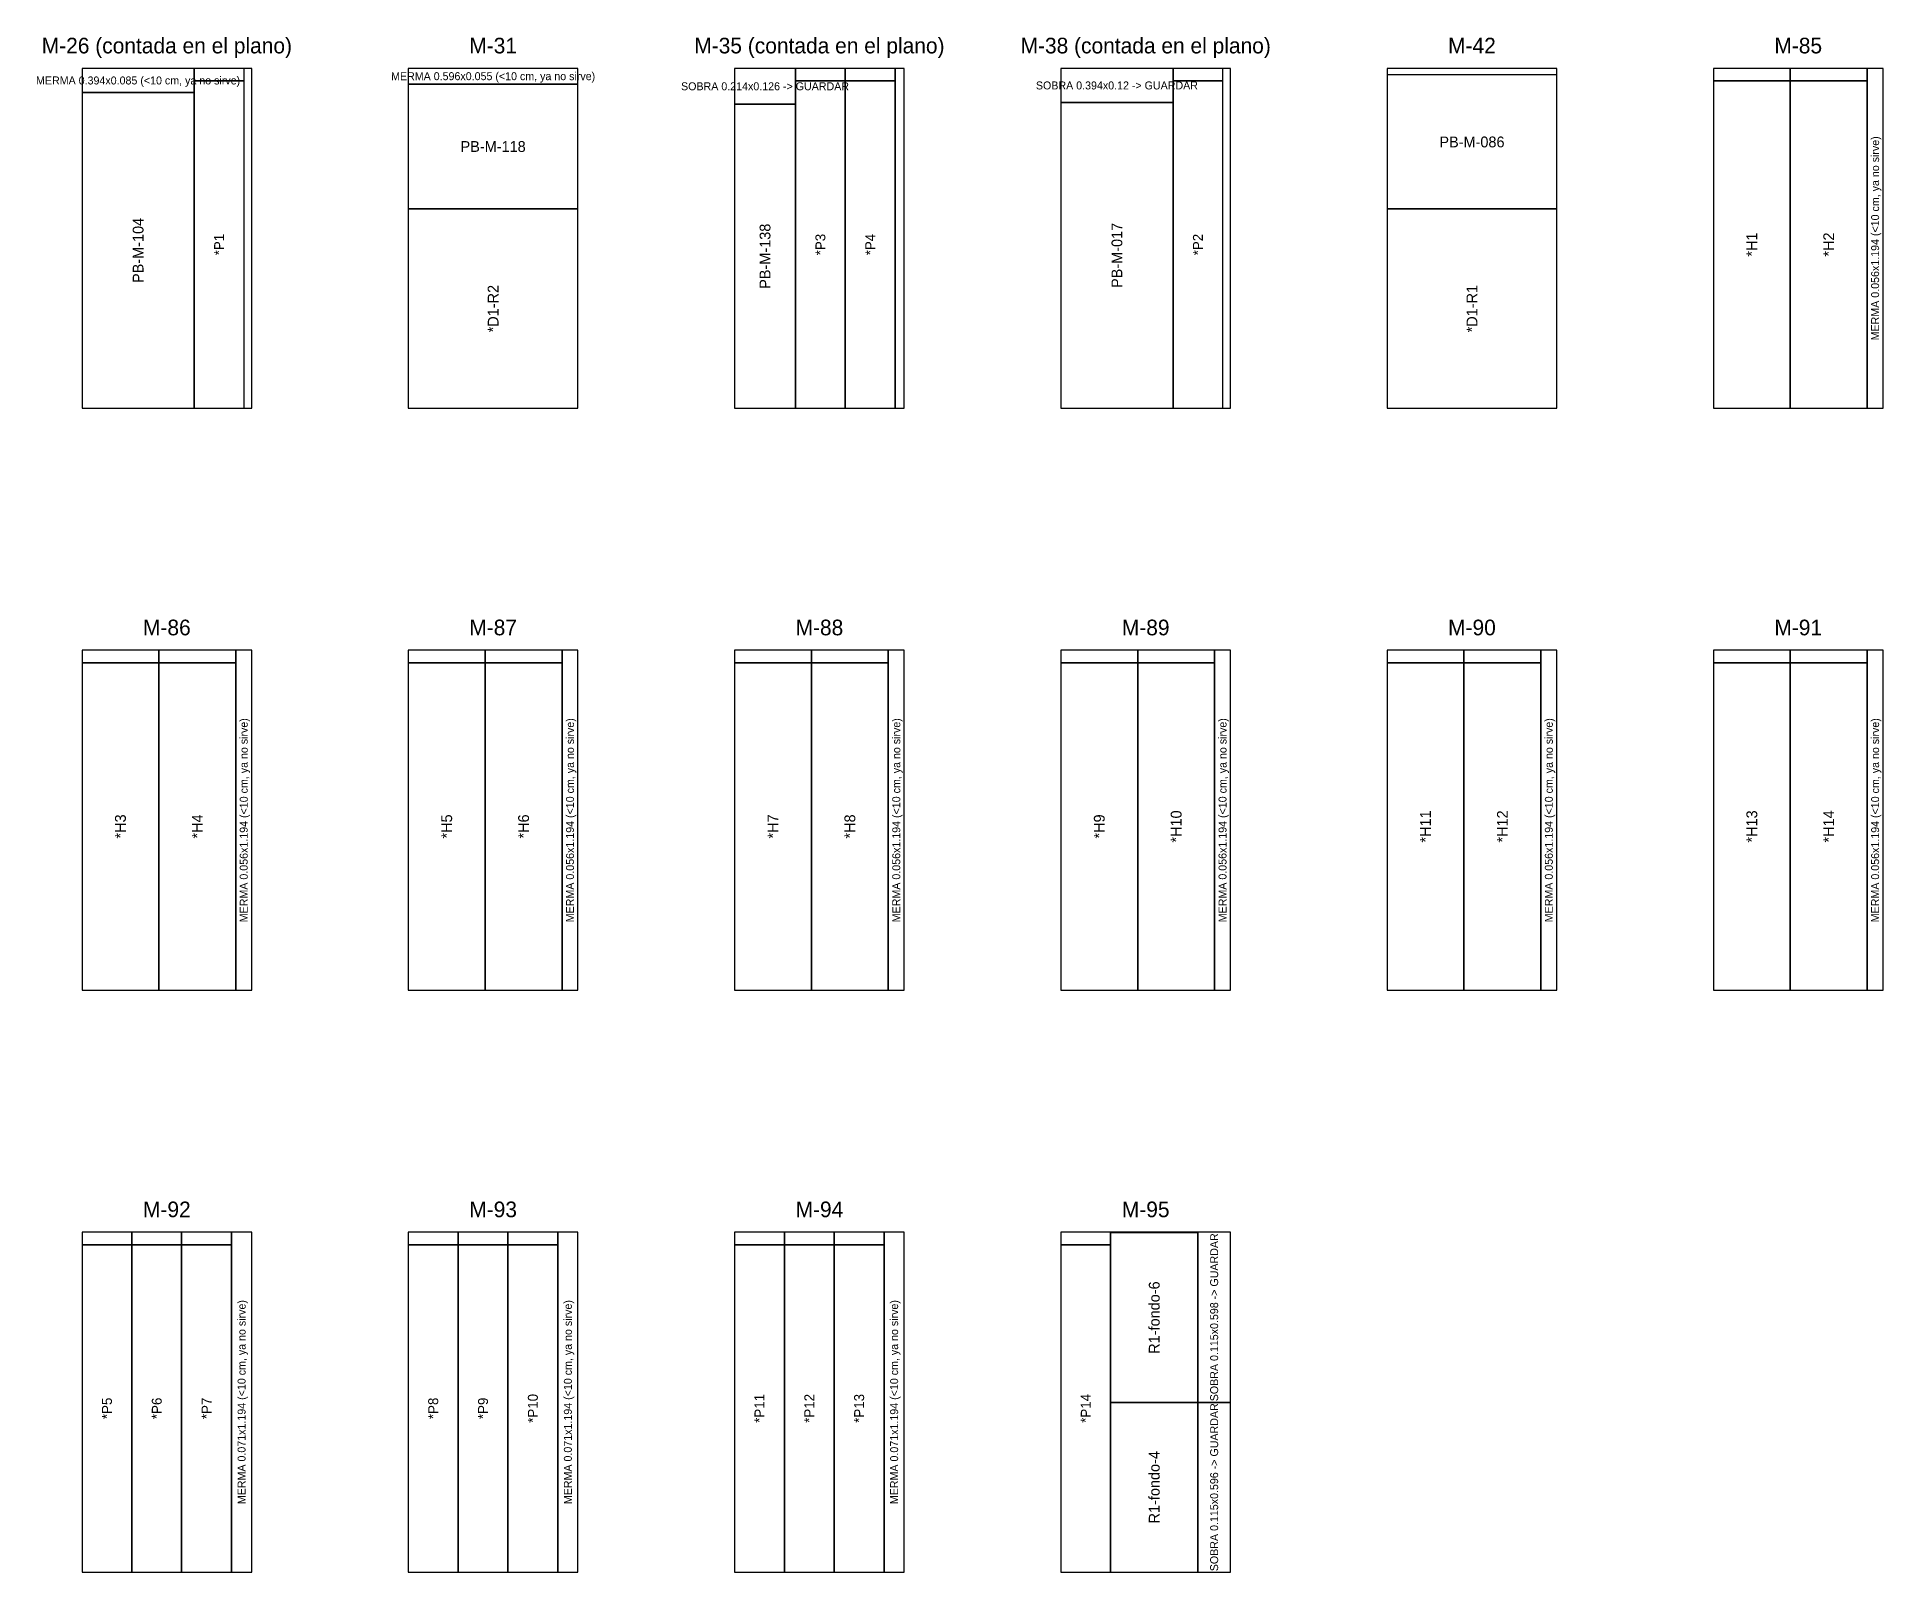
# Model space of a CAD drawing. Header units: metres. Extents: x 478.4 to 564, y -144.7 to -79.7.
# Drawn here: x 553.04 to 559.53, y -104.99 to -99.6 of the extents above; entities that cross this region are included whole.
import ezdxf
from ezdxf.enums import TextEntityAlignment as Align

# ---------------------------------------------------------------- set-up
doc = ezdxf.new("R2010")
doc.units = ezdxf.units.M
for name, color, linetype in [('ESCALERA-REGADERA-ZOCLO', 6, 'Continuous'), ('ESCALERA-REGADERA-ZOCLO-TEXTO', 7, 'Continuous'), ('PLAN-CORTE-DESPERDICIO', 1, 'Continuous'), ('PLAN-CORTE-SOBRANTES', 2, 'Continuous')]:
    doc.layers.add(name, color=color, linetype=linetype)

msp = doc.modelspace()

# ---------------------------------------------------------------- texts
at = {"layer": 'ESCALERA-REGADERA-ZOCLO-TEXTO'}
for s, height, p in [('M-26 (contada en el plano)', 0.055, (553.5002, -99.6304)), ('M-35 (contada en el plano)', 0.055, (555.7922, -99.6304)), ('M-38 (contada en el plano)', 0.055, (556.9382, -99.6304)), ('M-31', 0.055, (554.6462, -99.6304)), ('M-42', 0.055, (558.0842, -99.6304)), ('M-85', 0.055, (559.2302, -99.6304)), ('MERMA 0.596x0.055 (<10 cm, ya no sirve)', 0.028, (554.6462, -99.7379)), ('MERMA 0.394x0.085 (<10 cm, ya no sirve)', 0.028, (553.3992, -99.7529)), ('SOBRA 0.214x0.126 -> GUARDAR', 0.028, (555.6012, -99.7734)), ('SOBRA 0.394x0.12 -> GUARDAR', 0.028, (556.8372, -99.7704)), ('PB-M-118', 0.038, (554.6462, -99.9849)), ('PB-M-086', 0.038, (558.0842, -99.9689)), ('M-86', 0.055, (553.5002, -101.6744)), ('M-87', 0.055, (554.6462, -101.6744)), ('M-88', 0.055, (555.7922, -101.6744)), ('M-89', 0.055, (556.9382, -101.6744)), ('M-90', 0.055, (558.0842, -101.6744)), ('M-91', 0.055, (559.2302, -101.6744)), ('M-92', 0.055, (553.5002, -103.7184)), ('M-93', 0.055, (554.6462, -103.7184)), ('M-94', 0.055, (555.7922, -103.7184)), ('M-95', 0.055, (556.9382, -103.7184))]:
    msp.add_text(s, height=height, dxfattribs=at).set_placement(p, align=Align.MIDDLE_CENTER)
for s, height, p in [('MERMA 0.056x1.194 (<10 cm, ya no sirve)', 0.028, (559.5002, -100.3074)), ('PB-M-104', 0.038, (553.3992, -100.3499)), ('*P1', 0.035, (553.6837, -100.3294)), ('PB-M-138', 0.038, (555.6012, -100.3704)), ('*P3', 0.035, (555.7957, -100.3294)), ('*P4', 0.035, (555.9707, -100.3294)), ('PB-M-017', 0.038, (556.8372, -100.3674)), ('*P2', 0.035, (557.1217, -100.3294)), ('*H1', 0.038, (559.0672, -100.3294)), ('*H2', 0.038, (559.3372, -100.3294)), ('*D1-R2', 0.038, (554.6462, -100.5544)), ('*D1-R1', 0.038, (558.0842, -100.5544)), ('MERMA 0.056x1.194 (<10 cm, ya no sirve)', 0.028, (553.7702, -102.3514)), ('MERMA 0.056x1.194 (<10 cm, ya no sirve)', 0.028, (554.9162, -102.3514)), ('MERMA 0.056x1.194 (<10 cm, ya no sirve)', 0.028, (556.0622, -102.3514)), ('MERMA 0.056x1.194 (<10 cm, ya no sirve)', 0.028, (557.2082, -102.3514)), ('MERMA 0.056x1.194 (<10 cm, ya no sirve)', 0.028, (558.3542, -102.3514)), ('MERMA 0.056x1.194 (<10 cm, ya no sirve)', 0.028, (559.5002, -102.3514)), ('*H10', 0.038, (557.0452, -102.3734)), ('*H11', 0.038, (557.9212, -102.3734)), ('*H12', 0.038, (558.1912, -102.3734)), ('*H13', 0.038, (559.0672, -102.3734)), ('*H14', 0.038, (559.3372, -102.3734)), ('*H3', 0.038, (553.3372, -102.3734)), ('*H4', 0.038, (553.6072, -102.3734)), ('*H5', 0.038, (554.4832, -102.3734)), ('*H6', 0.038, (554.7532, -102.3734)), ('*H7', 0.038, (555.6292, -102.3734)), ('*H8', 0.038, (555.8992, -102.3734)), ('*H9', 0.038, (556.7752, -102.3734)), ('SOBRA 0.115x0.598 -> GUARDAR', 0.028, (557.1787, -104.0974)), ('R1-fondo-6', 0.038, (556.9682, -104.0984)), ('MERMA 0.071x1.194 (<10 cm, ya no sirve)', 0.028, (553.7627, -104.3954)), ('MERMA 0.071x1.194 (<10 cm, ya no sirve)', 0.028, (554.9087, -104.3954)), ('MERMA 0.071x1.194 (<10 cm, ya no sirve)', 0.028, (556.0547, -104.3954)), ('*P5', 0.035, (553.2897, -104.4174)), ('*P6', 0.035, (553.4647, -104.4174)), ('*P7', 0.035, (553.6397, -104.4174)), ('*P8', 0.035, (554.4357, -104.4174)), ('*P9', 0.035, (554.6107, -104.4174)), ('*P10', 0.035, (554.7857, -104.4174)), ('*P11', 0.035, (555.5817, -104.4174)), ('*P12', 0.035, (555.7567, -104.4174)), ('*P13', 0.035, (555.9317, -104.4174)), ('*P14', 0.035, (556.7277, -104.4174)), ('SOBRA 0.115x0.596 -> GUARDAR', 0.028, (557.1787, -104.6944)), ('R1-fondo-4', 0.038, (556.9682, -104.6944))]:
    msp.add_text(s, height=height, rotation=90, dxfattribs=at).set_placement(p, align=Align.MIDDLE_CENTER)

# ---------------------------------------------------------------- linework, layer by layer
at = {"layer": 'ESCALERA-REGADERA-ZOCLO'}
for points in [[(553.2022, -100.9044), (553.7982, -100.9044), (553.7982, -99.7104), (553.2022, -99.7104)], [(554.3482, -100.9044), (554.9442, -100.9044), (554.9442, -99.7104), (554.3482, -99.7104)], [(555.4942, -100.9044), (556.0902, -100.9044), (556.0902, -99.7104), (555.4942, -99.7104)], [(556.6402, -100.9044), (557.2362, -100.9044), (557.2362, -99.7104), (556.6402, -99.7104)], [(557.7862, -100.9044), (558.3822, -100.9044), (558.3822, -99.7104), (557.7862, -99.7104)], [(558.9322, -100.9044), (559.5282, -100.9044), (559.5282, -99.7104), (558.9322, -99.7104)], [(553.5962, -100.9044), (553.7712, -100.9044), (553.7712, -99.7544), (553.5962, -99.7544)], [(554.3482, -100.2044), (554.9442, -100.2044), (554.9442, -99.7654), (554.3482, -99.7654)], [(555.7082, -100.9044), (555.8832, -100.9044), (555.8832, -99.7544), (555.7082, -99.7544)], [(555.8832, -100.9044), (556.0582, -100.9044), (556.0582, -99.7544), (555.8832, -99.7544)], [(557.0342, -100.9044), (557.2092, -100.9044), (557.2092, -99.7544), (557.0342, -99.7544)], [(557.7862, -100.2044), (558.3822, -100.2044), (558.3822, -99.7334), (557.7862, -99.7334)], [(558.9322, -100.9044), (559.2022, -100.9044), (559.2022, -99.7544), (558.9322, -99.7544)], [(559.2022, -100.9044), (559.4722, -100.9044), (559.4722, -99.7544), (559.2022, -99.7544)], [(553.2022, -100.9044), (553.5962, -100.9044), (553.5962, -99.7954), (553.2022, -99.7954)], [(555.4942, -100.9044), (555.7082, -100.9044), (555.7082, -99.8364), (555.4942, -99.8364)], [(556.6402, -100.9044), (557.0342, -100.9044), (557.0342, -99.8304), (556.6402, -99.8304)], [(554.3482, -100.9044), (554.9442, -100.9044), (554.9442, -100.2044), (554.3482, -100.2044)], [(557.7862, -100.9044), (558.3822, -100.9044), (558.3822, -100.2044), (557.7862, -100.2044)], [(553.2022, -102.9484), (553.7982, -102.9484), (553.7982, -101.7544), (553.2022, -101.7544)], [(553.2022, -102.9484), (553.4722, -102.9484), (553.4722, -101.7984), (553.2022, -101.7984)], [(553.4722, -102.9484), (553.7422, -102.9484), (553.7422, -101.7984), (553.4722, -101.7984)], [(554.3482, -102.9484), (554.9442, -102.9484), (554.9442, -101.7544), (554.3482, -101.7544)], [(554.3482, -102.9484), (554.6182, -102.9484), (554.6182, -101.7984), (554.3482, -101.7984)], [(554.6182, -102.9484), (554.8882, -102.9484), (554.8882, -101.7984), (554.6182, -101.7984)], [(555.4942, -102.9484), (556.0902, -102.9484), (556.0902, -101.7544), (555.4942, -101.7544)], [(555.4942, -102.9484), (555.7642, -102.9484), (555.7642, -101.7984), (555.4942, -101.7984)], [(555.7642, -102.9484), (556.0342, -102.9484), (556.0342, -101.7984), (555.7642, -101.7984)], [(556.6402, -102.9484), (557.2362, -102.9484), (557.2362, -101.7544), (556.6402, -101.7544)], [(556.6402, -102.9484), (556.9102, -102.9484), (556.9102, -101.7984), (556.6402, -101.7984)], [(556.9102, -102.9484), (557.1802, -102.9484), (557.1802, -101.7984), (556.9102, -101.7984)], [(557.7862, -102.9484), (558.3822, -102.9484), (558.3822, -101.7544), (557.7862, -101.7544)], [(557.7862, -102.9484), (558.0562, -102.9484), (558.0562, -101.7984), (557.7862, -101.7984)], [(558.0562, -102.9484), (558.3262, -102.9484), (558.3262, -101.7984), (558.0562, -101.7984)], [(558.9322, -102.9484), (559.5282, -102.9484), (559.5282, -101.7544), (558.9322, -101.7544)], [(558.9322, -102.9484), (559.2022, -102.9484), (559.2022, -101.7984), (558.9322, -101.7984)], [(559.2022, -102.9484), (559.4722, -102.9484), (559.4722, -101.7984), (559.2022, -101.7984)], [(553.2022, -104.9924), (553.7982, -104.9924), (553.7982, -103.7984), (553.2022, -103.7984)], [(554.3482, -104.9924), (554.9442, -104.9924), (554.9442, -103.7984), (554.3482, -103.7984)], [(555.4942, -104.9924), (556.0902, -104.9924), (556.0902, -103.7984), (555.4942, -103.7984)], [(556.6402, -104.9924), (557.2362, -104.9924), (557.2362, -103.7984), (556.6402, -103.7984)], [(556.8152, -104.3964), (557.1212, -104.3964), (557.1212, -103.8004), (556.8152, -103.8004)], [(553.2022, -104.9924), (553.3772, -104.9924), (553.3772, -103.8424), (553.2022, -103.8424)], [(553.3772, -104.9924), (553.5522, -104.9924), (553.5522, -103.8424), (553.3772, -103.8424)], [(553.5522, -104.9924), (553.7272, -104.9924), (553.7272, -103.8424), (553.5522, -103.8424)], [(554.3482, -104.9924), (554.5232, -104.9924), (554.5232, -103.8424), (554.3482, -103.8424)], [(554.5232, -104.9924), (554.6982, -104.9924), (554.6982, -103.8424), (554.5232, -103.8424)], [(554.6982, -104.9924), (554.8732, -104.9924), (554.8732, -103.8424), (554.6982, -103.8424)], [(555.4942, -104.9924), (555.6692, -104.9924), (555.6692, -103.8424), (555.4942, -103.8424)], [(555.6692, -104.9924), (555.8442, -104.9924), (555.8442, -103.8424), (555.6692, -103.8424)], [(555.8442, -104.9924), (556.0192, -104.9924), (556.0192, -103.8424), (555.8442, -103.8424)], [(556.6402, -104.9924), (556.8152, -104.9924), (556.8152, -103.8424), (556.6402, -103.8424)], [(556.8152, -104.9924), (557.1212, -104.9924), (557.1212, -104.3964), (556.8152, -104.3964)]]:
    msp.add_lwpolyline(points, close=True, dxfattribs=at)
at = {"layer": 'PLAN-CORTE-DESPERDICIO'}
for points in [[(553.2022, -99.7954), (553.5962, -99.7954), (553.5962, -99.7104), (553.2022, -99.7104)], [(553.5962, -99.7544), (553.7712, -99.7544), (553.7712, -99.7104), (553.5962, -99.7104)], [(554.3482, -99.7654), (554.9442, -99.7654), (554.9442, -99.7104), (554.3482, -99.7104)], [(555.7082, -99.7544), (555.8832, -99.7544), (555.8832, -99.7104), (555.7082, -99.7104)], [(555.8832, -99.7544), (556.0582, -99.7544), (556.0582, -99.7104), (555.8832, -99.7104)], [(556.0582, -100.9044), (556.0902, -100.9044), (556.0902, -99.7104), (556.0582, -99.7104)], [(557.0342, -99.7544), (557.2092, -99.7544), (557.2092, -99.7104), (557.0342, -99.7104)], [(558.9322, -99.7544), (559.2022, -99.7544), (559.2022, -99.7104), (558.9322, -99.7104)], [(559.2022, -99.7544), (559.4722, -99.7544), (559.4722, -99.7104), (559.2022, -99.7104)], [(559.4722, -100.9044), (559.5282, -100.9044), (559.5282, -99.7104), (559.4722, -99.7104)], [(553.2022, -101.7984), (553.4722, -101.7984), (553.4722, -101.7544), (553.2022, -101.7544)], [(553.4722, -101.7984), (553.7422, -101.7984), (553.7422, -101.7544), (553.4722, -101.7544)], [(553.7422, -102.9484), (553.7982, -102.9484), (553.7982, -101.7544), (553.7422, -101.7544)], [(554.3482, -101.7984), (554.6182, -101.7984), (554.6182, -101.7544), (554.3482, -101.7544)], [(554.6182, -101.7984), (554.8882, -101.7984), (554.8882, -101.7544), (554.6182, -101.7544)], [(554.8882, -102.9484), (554.9442, -102.9484), (554.9442, -101.7544), (554.8882, -101.7544)], [(555.4942, -101.7984), (555.7642, -101.7984), (555.7642, -101.7544), (555.4942, -101.7544)], [(555.7642, -101.7984), (556.0342, -101.7984), (556.0342, -101.7544), (555.7642, -101.7544)], [(556.0342, -102.9484), (556.0902, -102.9484), (556.0902, -101.7544), (556.0342, -101.7544)], [(556.6402, -101.7984), (556.9102, -101.7984), (556.9102, -101.7544), (556.6402, -101.7544)], [(556.9102, -101.7984), (557.1802, -101.7984), (557.1802, -101.7544), (556.9102, -101.7544)], [(557.1802, -102.9484), (557.2362, -102.9484), (557.2362, -101.7544), (557.1802, -101.7544)], [(557.7862, -101.7984), (558.0562, -101.7984), (558.0562, -101.7544), (557.7862, -101.7544)], [(558.0562, -101.7984), (558.3262, -101.7984), (558.3262, -101.7544), (558.0562, -101.7544)], [(558.3262, -102.9484), (558.3822, -102.9484), (558.3822, -101.7544), (558.3262, -101.7544)], [(558.9322, -101.7984), (559.2022, -101.7984), (559.2022, -101.7544), (558.9322, -101.7544)], [(559.2022, -101.7984), (559.4722, -101.7984), (559.4722, -101.7544), (559.2022, -101.7544)], [(559.4722, -102.9484), (559.5282, -102.9484), (559.5282, -101.7544), (559.4722, -101.7544)], [(553.2022, -103.8424), (553.3772, -103.8424), (553.3772, -103.7984), (553.2022, -103.7984)], [(553.3772, -103.8424), (553.5522, -103.8424), (553.5522, -103.7984), (553.3772, -103.7984)], [(553.5522, -103.8424), (553.7272, -103.8424), (553.7272, -103.7984), (553.5522, -103.7984)], [(553.7272, -104.9924), (553.7982, -104.9924), (553.7982, -103.7984), (553.7272, -103.7984)], [(554.3482, -103.8424), (554.5232, -103.8424), (554.5232, -103.7984), (554.3482, -103.7984)], [(554.5232, -103.8424), (554.6982, -103.8424), (554.6982, -103.7984), (554.5232, -103.7984)], [(554.6982, -103.8424), (554.8732, -103.8424), (554.8732, -103.7984), (554.6982, -103.7984)], [(554.8732, -104.9924), (554.9442, -104.9924), (554.9442, -103.7984), (554.8732, -103.7984)], [(555.4942, -103.8424), (555.6692, -103.8424), (555.6692, -103.7984), (555.4942, -103.7984)], [(555.6692, -103.8424), (555.8442, -103.8424), (555.8442, -103.7984), (555.6692, -103.7984)], [(555.8442, -103.8424), (556.0192, -103.8424), (556.0192, -103.7984), (555.8442, -103.7984)], [(556.0192, -104.9924), (556.0902, -104.9924), (556.0902, -103.7984), (556.0192, -103.7984)], [(556.6402, -103.8424), (556.8152, -103.8424), (556.8152, -103.7984), (556.6402, -103.7984)]]:
    msp.add_lwpolyline(points, close=True, dxfattribs=at)
at = {"layer": 'PLAN-CORTE-SOBRANTES'}
for points in [[(555.4942, -99.8364), (555.7082, -99.8364), (555.7082, -99.7104), (555.4942, -99.7104)], [(556.6402, -99.8304), (557.0342, -99.8304), (557.0342, -99.7104), (556.6402, -99.7104)], [(557.1212, -104.3964), (557.2362, -104.3964), (557.2362, -103.7984), (557.1212, -103.7984)], [(557.1212, -104.9924), (557.2362, -104.9924), (557.2362, -104.3964), (557.1212, -104.3964)]]:
    msp.add_lwpolyline(points, close=True, dxfattribs=at)

msp.set_redraw_order([(e.dxf.handle, doc.entitydb.next_handle()) for e in msp.query("TEXT MTEXT ATTDEF DIMENSION ARC_DIMENSION")])  # texts and dimensions are drawn at this point

doc.saveas('drawing.dxf')
